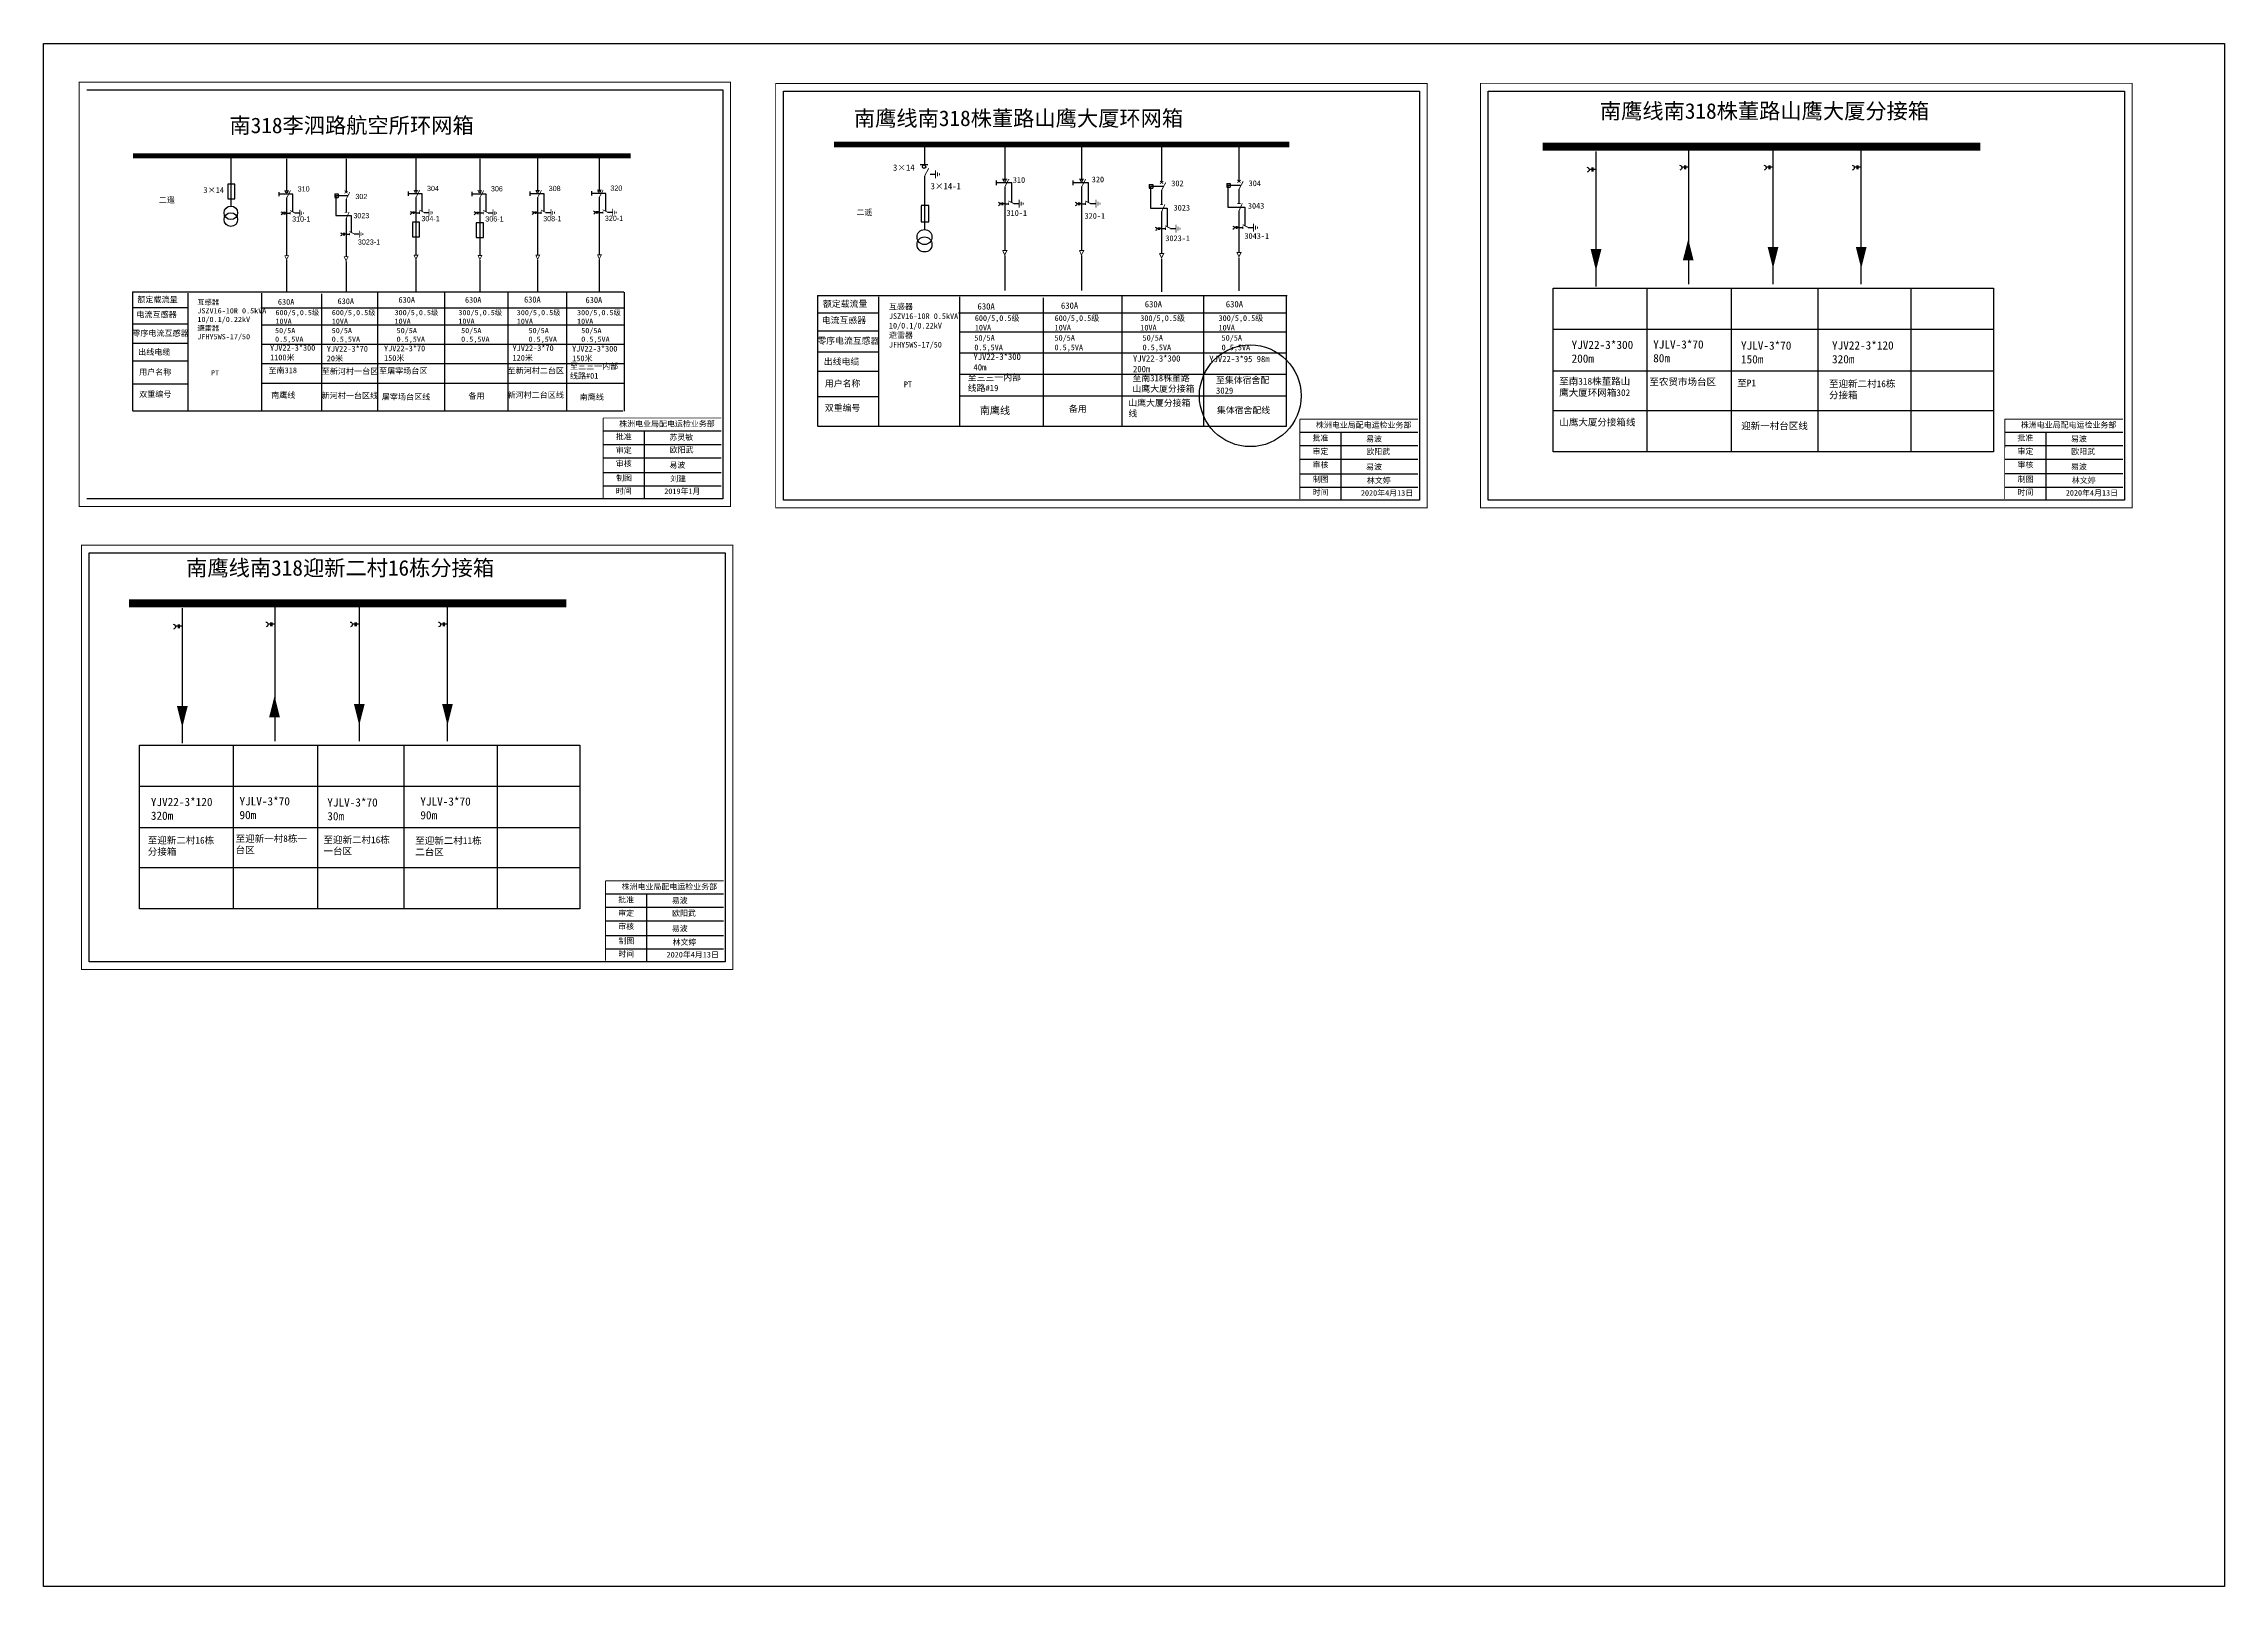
# Model space of a CAD drawing. Extents: x -194 to 226, y -192 to 105.
import ezdxf

# ---------------------------------------------------------------- set-up
doc = ezdxf.new("R2010")
doc.units = 0
doc.header["$LTSCALE"] = 0.774411
doc.linetypes.add('ACAD_ISO02W100', pattern=[15, 12, -3])
doc.linetypes.add('CENTER', pattern=[50.8, 31.75, -6.35, 6.35, -6.35])
doc.layers.get('0').update_dxf_attribs({"linetype": 'CONTINUOUS'})
doc.layers.add('1', color=7, linetype='CONTINUOUS')
doc.layers.add('2', color=7, linetype='CONTINUOUS')
doc.styles.add('hztxt_txtstyle_0.00_0_0', font='simkai.ttf')
doc.styles.add('hztxt_txtstyle_1.80_0_0', font='', dxfattribs={"height": 1.8, "bigfont": 'hztxt.shx'})
doc.styles.add('hztxt_txtstyle_2.70_0_0', font='simkai.ttf', dxfattribs={"height": 2.7})
doc.styles.add('KaiTi_txtstyle_1.22_0_0', font='simkai.ttf', dxfattribs={"height": 1.220356})
doc.styles.add('SimSun_txtstyle_1.09_0_0', font='', dxfattribs={"height": 1.0944})
doc.styles.get("Standard").update_dxf_attribs({"font": '', "height": 2.5})
doc.styles.add('字体', font='', dxfattribs={"height": 2.5})
doc.styles.get('hztxt_txtstyle_1.80_0_0').set_extended_font_data('hztxt')
doc.styles.get('SimSun_txtstyle_1.09_0_0').set_extended_font_data('SimSun')
doc.styles.get('Standard').set_extended_font_data('SimSun')
doc.styles.get('字体').set_extended_font_data('SimSun')

# ---------------------------------------------------------------- blocks, each defined once
blk = doc.blocks.new('JD')
for points in [[(-2, 0.2), (-2, -0.2), (2, 0.2), (2, -0.2)], [(1, -1.2), (1, -0.8), (-1, -1.2), (-1, -0.8)], [(-0.5, -1.8), (-0.5, -2.2), (0.5, -1.8), (0.5, -2.2)]]:
    blk.add_trace(points)

msp = doc.modelspace()

# ---------------------------------------------------------------- linework, layer by layer
at = {"color": 0}
for p, q in [((-194.22, 105.09), (225.78, 105.09)), ((-24.6, 85.43), (-24.6, 81.81)), ((-9.13, 85.72), (-9.13, 79)), ((5.66, 85.72), (5.66, 79)), ((21.07, 85.41), (21.07, 78.35)), ((35.98, 85.62), (35.98, 78.56)), ((-158.17, 83.17), (-158.17, 73.84)), ((-147.42, 82.88), (-147.42, 76.77)), ((-135.98, 82.91), (-135.98, 76.49)), ((-122.53, 82.96), (-122.53, 76.85)), ((-110.22, 82.9), (-110.22, 76.79)), ((-99.08, 82.96), (-99.08, 76.85)), ((-87.2, 83.02), (-87.2, 76.91)), ((-23.5, 79.98), (-22.46, 79.98)), ((-138.12, 76.14), (-137.52, 76.14)), ((-138.12, 76.14), (-138.12, 75.48)), ((-137.52, 76.14), (-137.52, 75.48)), ((-24.58, 79.57), (-24.58, 69.32)), ((-9.13, 77.5), (-9.13, 65.29)), ((5.66, 77.5), (5.66, 65.29)), ((18.73, 77.97), (19.39, 77.97)), ((18.73, 77.97), (18.73, 77.24)), ((18.73, 77.24), (19.39, 77.24)), ((19.39, 77.97), (19.39, 77.24)), ((21.07, 76.85), (21.07, 74.13)), ((33.64, 78.18), (34.3, 78.18)), ((33.64, 78.18), (33.64, 77.45)), ((33.64, 77.45), (34.3, 77.45)), ((34.3, 78.18), (34.3, 77.45)), ((35.98, 77.06), (35.98, 74.34)), ((-147.42, 75.41), (-147.42, 64.3)), ((-147.42, 72.46), (-146.73, 72.46)), ((-145.83, 72.48), (-144.89, 72.48)), ((-138.12, 75.48), (-137.52, 75.48)), ((-135.98, 75.13), (-135.98, 72.65)), ((-135.98, 71.42), (-135.98, 64.11)), ((-122.53, 75.49), (-122.53, 64.39)), ((-122.53, 72.54), (-121.84, 72.54)), ((-120.93, 72.56), (-119.99, 72.56)), ((-110.22, 75.43), (-110.22, 64.33)), ((-110.22, 72.48), (-109.52, 72.48)), ((-108.62, 72.5), (-107.68, 72.5)), ((-99.08, 75.49), (-99.08, 64.39)), ((-99.08, 72.54), (-98.39, 72.54)), ((-97.49, 72.56), (-96.55, 72.56)), ((-87.2, 75.55), (-87.2, 64.45)), ((-87.2, 72.6), (-86.51, 72.6)), ((-85.61, 72.62), (-84.67, 72.62)), ((-9.13, 74.26), (-8.37, 74.26)), ((-7.38, 74.28), (-6.34, 74.28)), ((5.66, 74.26), (6.42, 74.26)), ((7.41, 74.28), (8.45, 74.28)), ((21.07, 72.77), (21.07, 64.73)), ((35.98, 72.98), (35.98, 64.94)), ((-135.98, 68.42), (-135.29, 68.42)), ((-134.39, 68.44), (-133.45, 68.44)), ((21.07, 69.47), (21.83, 69.47)), ((22.82, 69.49), (23.86, 69.49)), ((35.98, 69.68), (36.74, 69.68)), ((37.74, 69.7), (38.77, 69.7)), ((-166.39, 51.05), (-177.09, 51.05)), ((-166.35, 54.2), (-177.05, 54.2)), ((-33.33, 53.22), (-45.11, 53.22)), ((-166.39, 47.34), (-177.09, 47.34)), ((-33.38, 49.76), (-45.15, 49.76)), ((-166.43, 43.95), (-177.13, 43.95)), ((-33.38, 45.67), (-45.15, 45.67)), ((-166.39, 39.54), (-177.09, 39.54)), ((-33.42, 41.94), (-45.2, 41.94)), ((-33.38, 37.09), (-45.15, 37.09))]:
    msp.add_line(p, q, dxfattribs=at)
for p, q in [((-194.22, -191.91), (-194.22, 105.09)), ((225.78, 105.09), (225.78, -191.91)), ((225.78, -191.91), (-194.22, -191.91))]:
    msp.add_line(p, q)
at = {"color": 0, "linetype": 'ACAD_ISO02W100'}
for p, q in [((-135.68, 75.8), (-137.92, 75.8)), ((-137.92, 75.8), (-137.92, 71.99)), ((21.4, 77.59), (18.94, 77.59)), ((18.94, 77.59), (18.94, 73.4)), ((36.31, 77.8), (33.85, 77.8)), ((33.85, 77.8), (33.85, 73.61)), ((-137.92, 71.99), (-134.97, 71.99)), ((-134.97, 71.99), (-134.97, 68.84)), ((18.94, 73.4), (22.19, 73.4)), ((22.19, 73.4), (22.19, 69.94)), ((33.85, 73.61), (37.1, 73.61)), ((37.1, 73.61), (37.1, 70.15))]:
    msp.add_line(p, q, dxfattribs=at)
at = {"color": 0, "linetype": 'CENTER'}
for p, q in [((-147.42, 63.41), (-147.42, 57.27)), ((-135.98, 63.13), (-135.98, 57.36)), ((-122.52, 63.49), (-122.52, 57.35)), ((-110.21, 63.43), (-110.21, 57.29)), ((-99.08, 63.49), (-99.08, 57.35)), ((-87.2, 63.55), (-87.2, 57.41)), ((-9.13, 64.3), (-9.13, 57.55)), ((5.66, 64.3), (5.66, 57.55)), ((21.08, 63.65), (21.08, 57.31)), ((35.99, 63.86), (35.99, 57.52))]:
    msp.add_line(p, q, dxfattribs=at)
at = {"color": 0, "linetype": 'Continuous'}
for p, q in [((-177.12, 57.28), (-82.45, 57.28)), ((-177.07, 34.34), (-177.07, 57.28)), ((-166.45, 57.04), (-166.45, 34.35)), ((-152.24, 57.04), (-152.24, 34.35)), ((-140.72, 56.89), (-140.72, 34.36)), ((-129.89, 57.24), (-129.89, 34.35)), ((-117, 57.24), (-117, 34.35)), ((-104.8, 57.23), (-104.8, 34.33)), ((-93.53, 57.15), (-93.53, 34.25)), ((-82.4, 57.27), (-82.4, 34.33)), ((-45.18, 56.61), (45.26, 56.61)), ((-45.13, 31.38), (-45.13, 56.61)), ((-33.44, 56.34), (-33.44, 31.38)), ((-17.81, 56.34), (-17.81, 31.38)), ((-1.7, 56.17), (-1.7, 31.4)), ((13.42, 56.57), (13.42, 31.38)), ((29.15, 56.57), (29.15, 31.38)), ((45.09, 56.55), (45.09, 31.36)), ((-152.41, 54.22), (-82.42, 54.22)), ((-152.24, 50.92), (-82.4, 50.92)), ((-18, 53.24), (45.09, 53.24)), ((-152.24, 47.24), (-82.51, 47.24)), ((-17.81, 49.62), (45.09, 49.62)), ((-152.24, 43.51), (-82.32, 43.51)), ((-17.81, 45.57), (45.09, 45.57)), ((-152.24, 39.72), (-82.42, 39.72)), ((-17.81, 41.46), (45.09, 41.46)), ((-82.66, 34.34), (-177, 34.34)), ((-17.81, 37.29), (45.09, 37.29)), ((-86.46, 30.53), (-63.71, 30.53)), ((-78.57, 30.53), (-78.57, 17.6)), ((45.09, 31.38), (-45.05, 31.38)), ((47.71, 30.29), (70.46, 30.29)), ((55.61, 30.29), (55.61, 17.36)), ((183.47, 30.31), (206.23, 30.31)), ((191.37, 30.31), (191.37, 17.38)), ((-86.46, 27.94), (-63.71, 27.94)), ((-86.46, 25.35), (-63.71, 25.35)), ((47.71, 27.69), (70.46, 27.69)), ((183.47, 27.71), (206.23, 27.71)), ((-86.46, 22.52), (-63.71, 22.52)), ((47.71, 25.1), (70.46, 25.1)), ((47.71, 22.28), (70.46, 22.28)), ((183.47, 25.12), (206.23, 25.12)), ((183.47, 22.3), (206.23, 22.3)), ((-86.46, 19.93), (-63.71, 19.93)), ((47.71, 19.68), (70.46, 19.68)), ((183.47, 19.7), (206.23, 19.7)), ((-86.01, -58.59), (-63.26, -58.59)), ((-78.11, -58.59), (-78.11, -71.52)), ((-86.01, -61.18), (-63.26, -61.18)), ((-86.01, -63.77), (-63.26, -63.77)), ((-86.01, -66.6), (-63.26, -66.6)), ((-86.01, -69.19), (-63.26, -69.19))]:
    msp.add_line(p, q, dxfattribs=at)
at = {"linetype": 'Continuous'}
for p, q in [((96.49, 26.48), (96.49, 58)), ((96.49, 58), (181.31, 58)), ((114.53, 57.96), (114.53, 26.44)), ((130.79, 57.96), (130.79, 26.44)), ((147.45, 57.96), (147.45, 26.44)), ((165.37, 57.91), (165.37, 26.6)), ((181.31, 58), (181.31, 26.48)), ((96.49, 50.12), (181.27, 50.12)), ((96.49, 42.12), (181.27, 42.12)), ((96.49, 34.43), (181.27, 34.43)), ((181.31, 26.48), (96.49, 26.48)), ((-175.78, -61.47), (-175.78, -29.96)), ((-175.78, -29.96), (-90.96, -29.96)), ((-157.74, -29.99), (-157.74, -61.52)), ((-141.48, -29.99), (-141.48, -61.52)), ((-124.82, -29.99), (-124.82, -61.52)), ((-106.9, -30.04), (-106.9, -61.35)), ((-90.96, -29.96), (-90.96, -61.47)), ((-175.78, -37.84), (-91, -37.84)), ((-175.78, -45.83), (-91, -45.83)), ((-175.78, -53.53), (-91, -53.53)), ((-90.96, -61.47), (-175.78, -61.47))]:
    msp.add_line(p, q, dxfattribs=at)
at = {"color": 0, "linetype": 'Continuous', "const_width": 0.182}
for points in [[(-187.4, 97.66), (-61.92, 97.66), (-61.92, 15.96), (-187.4, 15.96)], [(-53.23, 97.42), (72.25, 97.42), (72.25, 15.72), (-53.23, 15.72)], [(82.53, 97.44), (208.02, 97.44), (208.02, 15.73), (82.53, 15.73)], [(-186.95, 8.54), (-61.47, 8.54), (-61.47, -73.16), (-186.95, -73.16)]]:
    msp.add_lwpolyline(points, close=True, dxfattribs=at)
at = {"color": 0, "linetype": 'Continuous'}
msp.add_lwpolyline([(-185.93, 96.19), (-63.4, 96.19), (-63.4, 17.44), (-185.93, 17.44)], dxfattribs=at)
for points in [[(-51.75, 95.94), (70.78, 95.94), (70.78, 17.19), (-51.75, 17.19)], [(84.01, 95.96), (206.54, 95.96), (206.54, 17.21), (84.01, 17.21)], [(-185.47, 7.06), (-62.94, 7.06), (-62.94, -71.69), (-185.47, -71.69)]]:
    msp.add_lwpolyline(points, close=True, dxfattribs=at)
at = {"color": 0}
for points, const_width in [([(-41.97, 85.64), (45.71, 85.64)], 1.1), ([(-177, 83.48), (-81.15, 83.48)], 0.998), ([(-25.42, 81.76), (-23.88, 81.76)], 0.261), ([(-24.58, 79.53), (-23.76, 81.09)], 0.165), ([(-147.86, 76.75), (-146.98, 76.75)], 0.15), ([(-147.42, 75.37), (-146.67, 76.79)], 0.15), ([(-136.26, 76.77), (-135.68, 76.28)], 0.15), ([(-136.27, 76.27), (-135.66, 76.72)], 0.15), ([(-135.98, 75.09), (-135.24, 76.51)], 0.15), ([(-122.97, 76.83), (-122.08, 76.83)], 0.15), ([(-122.53, 75.45), (-121.78, 76.87)], 0.15), ([(-110.66, 76.77), (-109.77, 76.77)], 0.15), ([(-110.22, 75.39), (-109.47, 76.81)], 0.15), ([(-99.52, 76.83), (-98.64, 76.83)], 0.15), ([(-99.08, 75.45), (-98.33, 76.87)], 0.15), ([(-87.64, 76.89), (-86.76, 76.89)], 0.15), ([(-87.2, 75.51), (-86.45, 76.93)], 0.15), ([(-9.62, 78.98), (-8.64, 78.98)], 0.165), ([(-9.13, 77.46), (-8.31, 79.02)], 0.165), ([(5.17, 78.98), (6.14, 78.98)], 0.165), ([(5.66, 77.46), (6.48, 79.02)], 0.165), ([(20.76, 78.66), (21.41, 78.12)], 0.165), ([(20.76, 78.11), (21.43, 78.61)], 0.165), ([(21.07, 76.81), (21.9, 78.37)], 0.165), ([(35.68, 78.87), (36.32, 78.33)], 0.165), ([(35.67, 78.32), (36.34, 78.82)], 0.165), ([(35.98, 77.02), (36.81, 78.58)], 0.165), ([(-146.77, 72.96), (-145.77, 72.46)], 0.15), ([(-146.73, 72.69), (-146.73, 72.23)], 0.15), ([(-136.25, 72.61), (-135.7, 72.61)], 0.15), ([(-136.02, 71.23), (-135.39, 72.65)], 0.15), ([(-121.87, 73.04), (-120.88, 72.54)], 0.15), ([(-121.84, 72.77), (-121.84, 72.31)], 0.15), ([(-109.56, 72.98), (-108.56, 72.48)], 0.15), ([(-109.52, 72.71), (-109.52, 72.25)], 0.15), ([(-98.43, 73.04), (-97.43, 72.54)], 0.15), ([(-98.39, 72.77), (-98.39, 72.31)], 0.15), ([(-86.55, 73.1), (-85.55, 72.6)], 0.15), ([(-86.51, 72.83), (-86.51, 72.37)], 0.15), ([(-8.41, 74.8), (-7.31, 74.26)], 0.165), ([(-8.37, 74.51), (-8.37, 74)], 0.165), ([(6.38, 74.8), (7.47, 74.26)], 0.165), ([(6.42, 74.51), (6.42, 74)], 0.165), ([(20.78, 74.09), (21.39, 74.09)], 0.165), ([(21.04, 72.57), (21.73, 74.12)], 0.165), ([(35.69, 74.3), (36.3, 74.3)], 0.165), ([(35.95, 72.78), (36.64, 74.33)], 0.165), ([(-135.33, 68.91), (-134.33, 68.42)], 0.15), ([(-135.29, 68.65), (-135.29, 68.19)], 0.15), ([(21.79, 70.02), (22.89, 69.47)], 0.165), ([(21.83, 69.72), (21.83, 69.22)], 0.165), ([(36.7, 70.23), (37.8, 69.68)], 0.165), ([(36.74, 69.93), (36.74, 69.43)], 0.165), ([(-147.79, 64.28), (-147.03, 64.28), (-147.42, 63.51), (-147.78, 64.3)], 0.15), ([(-136.35, 64.06), (-135.59, 64.06), (-135.98, 63.29), (-136.34, 64.08)], 0.15), ([(-122.89, 64.37), (-122.13, 64.37), (-122.52, 63.59), (-122.89, 64.38)], 0.15), ([(-110.58, 64.3), (-109.82, 64.3), (-110.21, 63.53), (-110.57, 64.32)], 0.15), ([(-99.45, 64.37), (-98.69, 64.37), (-99.08, 63.59), (-99.44, 64.38)], 0.15), ([(-87.57, 64.43), (-86.81, 64.43), (-87.2, 63.65), (-87.56, 64.44)], 0.15), ([(-9.53, 65.26), (-8.7, 65.26), (-9.13, 64.41), (-9.52, 65.28)], 0.165), ([(5.25, 65.26), (6.09, 65.26), (5.66, 64.41), (5.26, 65.28)], 0.165), ([(20.67, 64.68), (21.51, 64.68), (21.08, 63.83), (20.68, 64.7)], 0.165), ([(35.58, 64.89), (36.42, 64.89), (35.99, 64.04), (35.59, 64.91)], 0.165)]:
    msp.add_lwpolyline(points, dxfattribs=dict(at, const_width=const_width))
for points in [[(-158.76, 78.01), (-158.76, 75.21), (-157.38, 75.21), (-157.38, 78.04), (-158.76, 78.04)], [(-148.93, 76.52), (-148.93, 75.69)], [(-124.04, 76.61), (-124.04, 75.77)], [(-111.73, 76.54), (-111.73, 75.71)], [(-100.59, 76.61), (-100.59, 75.77)], [(-88.71, 76.67), (-88.71, 75.83)], [(-10.79, 78.73), (-10.79, 77.81)], [(4, 78.73), (4, 77.81)], [(-147.93, 72.47), (-148.24, 72.47)], [(-147.93, 72.68), (-147.93, 72.22)], [(-147.79, 72.68), (-147.79, 72.22)], [(-147.42, 72.47), (-147.79, 72.47)], [(-123.03, 72.55), (-123.35, 72.55)], [(-123.03, 72.76), (-123.03, 72.3)], [(-122.89, 72.76), (-122.89, 72.3)], [(-122.53, 72.55), (-122.89, 72.55)], [(-110.72, 72.49), (-111.03, 72.49)], [(-110.72, 72.7), (-110.72, 72.24)], [(-110.58, 72.7), (-110.58, 72.24)], [(-110.22, 72.49), (-110.58, 72.49)], [(-99.58, 72.55), (-99.9, 72.55)], [(-99.58, 72.76), (-99.58, 72.3)], [(-99.44, 72.76), (-99.44, 72.3)], [(-99.08, 72.55), (-99.44, 72.55)], [(-87.71, 72.61), (-88.02, 72.61)], [(-87.71, 72.82), (-87.71, 72.36)], [(-87.56, 72.82), (-87.56, 72.36)], [(-87.2, 72.61), (-87.56, 72.61)], [(-25.23, 73.89), (-25.23, 70.81), (-23.71, 70.81), (-23.71, 73.93), (-25.23, 73.93)], [(-9.68, 74.26), (-10.03, 74.26)], [(-9.68, 74.49), (-9.68, 73.99)], [(-9.53, 74.49), (-9.53, 73.99)], [(-9.13, 74.26), (-9.53, 74.26)], [(5.1, 74.26), (4.76, 74.26)], [(5.1, 74.49), (5.1, 73.99)], [(5.26, 74.49), (5.26, 73.99)], [(5.66, 74.26), (5.26, 74.26)], [(-136.49, 68.42), (-136.8, 68.42)], [(-136.49, 68.63), (-136.49, 68.18)], [(-136.35, 68.63), (-136.35, 68.18)], [(-135.99, 68.42), (-136.35, 68.42)], [(-123.18, 70.66), (-123.18, 67.86), (-121.8, 67.86), (-121.8, 70.69), (-123.18, 70.69)], [(-110.89, 70.58), (-110.89, 67.78), (-109.5, 67.78), (-109.5, 70.61), (-110.89, 70.61)], [(20.52, 69.48), (20.17, 69.48)], [(20.52, 69.71), (20.52, 69.21)], [(20.67, 69.71), (20.67, 69.21)], [(21.07, 69.48), (20.67, 69.48)], [(35.43, 69.69), (35.08, 69.69)], [(35.43, 69.92), (35.43, 69.42)], [(35.58, 69.92), (35.58, 69.42)], [(35.98, 69.69), (35.58, 69.69)]]:
    msp.add_lwpolyline(points, dxfattribs=at)
at = {"color": 0, "linetype": 'ACAD_ISO02W100'}
for points in [[(-146.2, 72.69), (-146.2, 76.11), (-148.93, 76.11)], [(-121.3, 72.78), (-121.3, 76.19), (-124.04, 76.19)], [(-108.99, 72.71), (-108.99, 76.13), (-111.73, 76.13)], [(-97.85, 72.78), (-97.85, 76.19), (-100.59, 76.19)], [(-85.97, 72.84), (-85.97, 76.25), (-88.71, 76.25)], [(-7.78, 74.51), (-7.78, 78.27), (-10.79, 78.27)], [(7.01, 74.51), (7.01, 78.27), (4, 78.27)]]:
    msp.add_lwpolyline(points, dxfattribs=at)
at = {"color": 0}
for points in [[(-148.51, 72.72, -0.877934), (-148.5, 72.12)], [(-123.61, 72.8, -0.877934), (-123.6, 72.2)], [(-111.3, 72.74, -0.877934), (-111.29, 72.14)], [(-100.17, 72.8, -0.877934), (-100.16, 72.2)], [(-88.29, 72.87, -0.877934), (-88.28, 72.26)], [(-10.33, 74.55, -0.877934), (-10.31, 73.88)], [(4.46, 74.55, -0.877934), (4.47, 73.88)], [(-137.07, 68.68, -0.877934), (-137.06, 68.07)], [(19.88, 69.76, -0.877934), (19.89, 69.09)], [(34.79, 69.97, -0.877934), (34.8, 69.3)]]:
    msp.add_lwpolyline(points, format="xyb", dxfattribs=at)
at = {"color": 0, "linetype": 'Continuous', "const_width": 0.182}
for points in [[(-86.46, 33.01), (-86.48, 17.64)], [(-86.46, 33.01), (-63.71, 33.01)], [(47.71, 32.77), (47.7, 17.4)], [(47.71, 32.77), (70.46, 32.77)], [(183.47, 32.79), (183.46, 17.42)], [(183.47, 32.79), (206.23, 32.79)], [(-86.01, -56.11), (-86.02, -71.48)], [(-86.01, -56.11), (-63.26, -56.11)]]:
    msp.add_lwpolyline(points, dxfattribs=at)
at = {"color": 0}
for centre, radius in [((-24.65, 81.39), 0.335), ((-147.42, 76.54), 0.192), ((-122.53, 76.62), 0.192), ((-110.22, 76.56), 0.192), ((-99.08, 76.62), 0.192), ((-87.2, 76.68), 0.192), ((-9.13, 78.74), 0.211), ((5.66, 78.74), 0.211)]:
    msp.add_circle(centre, radius, dxfattribs=at)
at = {"color": 1, "linetype": 'Continuous'}
msp.add_circle((38.16, 37.29), 9.79, dxfattribs=at)
at = {"layer": '1'}
for p, q in [((104.72, 84.34), (104.72, 64.6)), ((122.56, 84.75), (122.56, 65.01)), ((138.8, 84.75), (138.8, 65.01)), ((155.78, 84.75), (155.78, 65.01)), ((104.73, 63.06), (104.73, 58.36)), ((122.57, 63.48), (122.57, 58.78)), ((138.81, 63.48), (138.81, 58.78)), ((155.79, 63.48), (155.79, 58.78)), ((-167.55, -3.61), (-167.55, -23.36)), ((-149.71, -3.2), (-149.71, -22.95)), ((-133.47, -3.2), (-133.47, -22.95)), ((-116.49, -3.2), (-116.49, -22.95)), ((-167.55, -24.89), (-167.55, -29.59)), ((-149.7, -24.48), (-149.7, -29.18)), ((-133.46, -24.48), (-133.46, -29.18)), ((-116.48, -24.48), (-116.48, -29.18))]:
    msp.add_line(p, q, dxfattribs=at)
at = {"layer": '1', "const_width": 1.56}
for points in [[(94.49, 85.27), (178.75, 85.27)], [(-177.78, -2.68), (-93.52, -2.68)]]:
    msp.add_lwpolyline(points, dxfattribs=at)
at = {"layer": '1'}
for points, format in [([(103.02, 81.29, -0.877934), (103.04, 80.34)], "xyb"), ([(120.86, 81.7, -0.877934), (120.88, 80.75)], "xyb"), ([(137.1, 81.7, -0.877934), (137.12, 80.75)], "xyb"), ([(154.08, 81.7, -0.877934), (154.1, 80.75)], "xyb"), ([(122.52, 63.35, 2.08, 0, 0), (122.52, 67.48, 0, 0, 0)], "xyseb"), ([(104.76, 65.52, 2.08, 0, 0), (104.76, 61.39, 0, 0, 0)], "xyseb"), ([(138.85, 65.93, 2.08, 0, 0), (138.85, 61.81, 0, 0, 0)], "xyseb"), ([(155.83, 65.93, 2.08, 0, 0), (155.83, 61.81, 0, 0, 0)], "xyseb"), ([(-169.25, -6.67, -0.877934), (-169.23, -7.62)], "xyb"), ([(-151.41, -6.26, -0.877934), (-151.39, -7.21)], "xyb"), ([(-135.17, -6.26, -0.877934), (-135.15, -7.21)], "xyb"), ([(-118.19, -6.26, -0.877934), (-118.17, -7.21)], "xyb"), ([(-149.75, -24.6, 2.08, 0, 0), (-149.75, -20.48, 0, 0, 0)], "xyseb"), ([(-133.43, -22.02, 2.08, 0, 0), (-133.43, -26.15, 0, 0, 0)], "xyseb"), ([(-116.44, -22.02, 2.08, 0, 0), (-116.44, -26.15, 0, 0, 0)], "xyseb"), ([(-167.51, -22.43, 2.08, 0, 0), (-167.51, -26.56, 0, 0, 0)], "xyseb")]:
    msp.add_lwpolyline(points, format=format, dxfattribs=at)
for points in [[(103.93, 80.88), (103.44, 80.88)], [(103.93, 81.21), (103.93, 80.5)], [(104.15, 81.21), (104.15, 80.5)], [(104.72, 80.88), (104.15, 80.88)], [(121.78, 81.3), (121.28, 81.3)], [(121.78, 81.62), (121.78, 80.91)], [(122, 81.62), (122, 80.91)], [(122.56, 81.3), (122, 81.3)], [(138.01, 81.3), (137.52, 81.3)], [(138.01, 81.62), (138.01, 80.91)], [(138.23, 81.62), (138.23, 80.91)], [(138.8, 81.3), (138.23, 81.3)], [(155, 81.3), (154.5, 81.3)], [(155, 81.62), (155, 80.91)], [(155.21, 81.62), (155.21, 80.91)], [(155.78, 81.3), (155.21, 81.3)], [(-168.34, -7.07), (-168.83, -7.07)], [(-168.34, -6.74), (-168.34, -7.45)], [(-168.12, -6.74), (-168.12, -7.45)], [(-167.56, -7.07), (-168.12, -7.07)], [(-150.5, -6.66), (-150.99, -6.66)], [(-150.5, -6.33), (-150.5, -7.04)], [(-150.28, -6.33), (-150.28, -7.04)], [(-149.71, -6.66), (-150.28, -6.66)], [(-134.26, -6.66), (-134.75, -6.66)], [(-134.26, -6.33), (-134.26, -7.04)], [(-134.04, -6.33), (-134.04, -7.04)], [(-133.47, -6.66), (-134.04, -6.66)], [(-117.28, -6.66), (-117.77, -6.66)], [(-117.28, -6.33), (-117.28, -7.04)], [(-117.06, -6.33), (-117.06, -7.04)], [(-116.49, -6.66), (-117.06, -6.66)]]:
    msp.add_lwpolyline(points, dxfattribs=at)
at = {"layer": '2', "color": 0}
for centre, radius in [((-158.16, 72.51), 1.31), ((-158.16, 71.21), 1.31), ((-24.57, 67.85), 1.44), ((-24.57, 66.42), 1.44)]:
    msp.add_circle(centre, radius, dxfattribs=at)

# ---------------------------------------------------------------- block references
at = {"color": 0, "rotation": 90}
for p, xscale, yscale, zscale in [((-22.45, 79.95), 0.3844120780053792, 0.3844120780053792, 0.3844120780054647), ((-144.88, 72.45), 0.3494655254594932, 0.3494655254594932, 0.3494655254595134), ((-119.98, 72.53), 0.3494655254594932, 0.3494655254594932, 0.3494655254595134), ((-107.67, 72.47), 0.3494655254594932, 0.3494655254594932, 0.3494655254595134), ((-96.53, 72.53), 0.3494655254594932, 0.3494655254594932, 0.3494655254595134), ((-84.65, 72.59), 0.3494655254594932, 0.3494655254594932, 0.3494655254595134), ((-6.33, 74.25), 0.3844120780053792, 0.3844120780053792, 0.3844120780054647), ((8.46, 74.25), 0.3844120780053792, 0.3844120780053792, 0.3844120780054647), ((-133.44, 68.41), 0.3494655254594932, 0.3494655254594932, 0.3494655254595134), ((23.87, 69.46), 0.3844120780053792, 0.3844120780053792, 0.3844120780054647), ((38.79, 69.67), 0.3844120780053792, 0.3844120780053792, 0.3844120780054647)]:
    msp.add_blockref('JD', p, dxfattribs=dict(at, xscale=xscale, yscale=yscale, zscale=zscale))

# ---------------------------------------------------------------- texts
at = {"color": 0, "linetype": 'Continuous', "style": 'hztxt_txtstyle_2.70_0_0'}
for s, height, p in [('3×14', 1.22, (-30.63, 80.61)), ('3×14', 1.109, (-163.45, 76.35)), ('3×14-1', 1.22, (-23.39, 77.04)), ('310', 1.109, (-7.56, 78.28)), ('320', 1.109, (7.64, 78.39)), ('302', 1.109, (22.95, 77.64)), ('304', 1.109, (37.85, 77.65)), ('310-1', 1.109, (-8.78, 71.92)), ('320-1', 1.109, (6.25, 71.36)), ('3023', 1.109, (23.4, 72.94)), ('3043', 1.109, (37.71, 73.3)), ('3023-1', 1.109, (21.81, 67.06)), ('3043-1', 1.109, (37.05, 67.5))]:
    msp.add_text(s, height=height, dxfattribs=at).set_placement(p)
at = {"color": 0, "style": 'hztxt_txtstyle_1.80_0_0'}
for s, p in [('310', (-145.29, 76.62)), ('302', (-134.17, 75.16)), ('304', (-120.39, 76.71)), ('306', (-108.08, 76.65)), ('308', (-96.95, 76.71)), ('320', (-85.07, 76.77)), ('310-1', (-146.36, 70.82)), ('3023', (-134.56, 71.47)), ('304-1', (-121.46, 70.9)), ('306-1', (-109.15, 70.84)), ('308-1', (-98.01, 70.9)), ('320-1', (-86.13, 70.96)), ('3023-1', (-133.7, 66.39))]:
    msp.add_text(s, height=0.998, dxfattribs=at).set_placement(p)
at = {"color": 0, "linetype": 'Continuous', "attachment_point": 1}
for s, insert, char_height, width, style in [('南鹰线南318株董路山鹰大厦环网箱', (-38.17, 92.22), 3, 85.7498, '字体'), ('南鹰线南318株董路山鹰大厦分接箱', (105.5, 93.62), 3, 85.7498, '字体'), ('{\\C256;南318李泗路航空所环网箱}', (-158.43, 90.85), 3, 90.5642, '字体'), ('{\\fSimSun|b0|i0|c134|p2;二遥}', (-172.02, 75.56), 1.1026, 8.5785, 'hztxt_txtstyle_0.00_0_0'), ('{\\fSimSun|b0|i0|c134|p2;二遥}', (-37.69, 73.16), 1.1026, 8.5785, 'hztxt_txtstyle_0.00_0_0'), ('{\\fSimSun|b0|i0|c134|p2;额定载流量}', (-176.17, 56.37), 1.1094, 17.8852, 'hztxt_txtstyle_2.70_0_0'), ('\\A1;{\\fSimSun|b0|i0|c134|p2;互感器\\PJSZV16-10R 0.5kVA\\P10/0.1/0.22kV\\P避雷器\\PJFHY5WS-17/50}', (-164.61, 55.82), 0.9985, 18.4113, 'hztxt_txtstyle_2.70_0_0'), ('{\\fSimSun|b0|i0|c134|p2;630A}', (-149.1, 55.92), 1.1094, 17.8852, 'hztxt_txtstyle_2.70_0_0'), ('{\\fSimSun|b0|i0|c134|p2;630A}', (-137.61, 56.05), 1.1094, 17.8852, 'hztxt_txtstyle_2.70_0_0'), ('{\\fSimSun|b0|i0|c134|p2;630A}', (-125.87, 56.31), 1.1094, 17.8852, 'hztxt_txtstyle_2.70_0_0'), ('{\\fSimSun|b0|i0|c134|p2;630A}', (-113.07, 56.31), 1.1094, 17.8852, 'hztxt_txtstyle_2.70_0_0'), ('{\\fSimSun|b0|i0|c134|p2;630A}', (-101.69, 56.4), 1.1757, 9.454, 'hztxt_txtstyle_0.00_0_0'), ('{\\fSimSun|b0|i0|c134|p2;630A}', (-89.84, 56.31), 1.1757, 9.454, 'hztxt_txtstyle_0.00_0_0'), ('{\\fSimSun|b0|i0|c134|p2;额定载流量}', (-44.13, 55.61), 1.2204, 19.6738, 'hztxt_txtstyle_2.70_0_0'), ('\\A1;{\\fSimSun|b0|i0|c134|p2;互感器\\PJSZV16-10R 0.5kVA\\P10/0.1/0.22kV\\P避雷器\\PJFHY5WS-17/50}', (-31.42, 55), 1.0983, 20.2524, 'hztxt_txtstyle_2.70_0_0'), ('{\\fSimSun|b0|i0|c134|p2;630A}', (-14.36, 55.11), 1.2204, 19.6738, 'hztxt_txtstyle_2.70_0_0'), ('{\\fSimSun|b0|i0|c134|p2;630A}', (1.71, 55.26), 1.2204, 19.6738, 'hztxt_txtstyle_2.70_0_0'), ('{\\fSimSun|b0|i0|c134|p2;630A}', (17.85, 55.54), 1.2204, 19.6738, 'hztxt_txtstyle_2.70_0_0'), ('{\\fSimSun|b0|i0|c134|p2;630A}', (33.46, 55.54), 1.2204, 19.6738, 'hztxt_txtstyle_2.70_0_0'), ('{\\fSimSun|b0|i0|c134|p2;电流互感器}', (-176.36, 53.49), 1.1094, 17.8852, 'hztxt_txtstyle_2.70_0_0'), ('{\\fSimSun|b0|i0|c134|p2;50/5A\\P0.5,5VA}', (-149.65, 50.35), 0.9985, 17.8852, 'hztxt_txtstyle_2.70_0_0'), ('\\A1;{\\fSimSun|b0|i0|c134|p2;600/5,0.5级\\P10VA}', (-149.57, 53.81), 0.9985, 18.4113, 'hztxt_txtstyle_2.70_0_0'), ('{\\fSimSun|b0|i0|c134|p2;50/5A\\P0.5,5VA}', (-138.74, 50.35), 0.9985, 17.8852, 'hztxt_txtstyle_2.70_0_0'), ('\\A1;{\\fSimSun|b0|i0|c134|p2;600/5,0.5级\\P10VA}', (-138.73, 53.81), 0.9985, 18.4113, 'hztxt_txtstyle_2.70_0_0'), ('\\A1;{\\fSimSun|b0|i0|c134|p2;300/5,0.5级\\P10VA}', (-126.64, 53.81), 0.9985, 18.4113, 'hztxt_txtstyle_2.70_0_0'), ('{\\fSimSun|b0|i0|c134|p2;50/5A\\P0.5,5VA}', (-126.24, 50.35), 0.9985, 17.8852, 'hztxt_txtstyle_2.70_0_0'), ('\\A1;{\\fSimSun|b0|i0|c134|p2;300/5,0.5级\\P10VA}', (-114.35, 53.81), 0.9985, 18.4113, 'hztxt_txtstyle_2.70_0_0'), ('{\\fSimSun|b0|i0|c134|p2;50/5A\\P0.5,5VA}', (-113.81, 50.35), 0.9985, 17.8852, 'hztxt_txtstyle_2.70_0_0'), ('\\A1;{\\fSimSun|b0|i0|c134|p2;300/5,0.5级\\P10VA}', (-103.1, 53.81), 0.9985, 18.4113, 'hztxt_txtstyle_2.70_0_0'), ('{\\fSimSun|b0|i0|c134|p2;50/5A\\P0.5,5VA}', (-100.83, 50.35), 0.9985, 17.8852, 'hztxt_txtstyle_2.70_0_0'), ('\\A1;{\\fSimSun|b0|i0|c134|p2;300/5,0.5级\\P10VA}', (-91.49, 53.81), 0.9985, 18.4113, 'hztxt_txtstyle_2.70_0_0'), ('{\\fSimSun|b0|i0|c134|p2;50/5A\\P0.5,5VA}', (-90.68, 50.35), 0.9985, 17.8852, 'hztxt_txtstyle_2.70_0_0'), ('{\\fSimSun|b0|i0|c134|p2;电流互感器}', (-44.35, 52.44), 1.2204, 19.6738, 'hztxt_txtstyle_2.70_0_0'), ('\\A1;{\\fSimSun|b0|i0|c134|p2;600/5,0.5级\\P10VA}', (-14.88, 52.79), 1.0983, 20.2524, 'hztxt_txtstyle_2.70_0_0'), ('\\A1;{\\fSimSun|b0|i0|c134|p2;600/5,0.5级\\P10VA}', (0.49, 52.79), 1.0983, 20.2524, 'hztxt_txtstyle_2.70_0_0'), ('\\A1;{\\fSimSun|b0|i0|c134|p2;300/5,0.5级\\P10VA}', (16.99, 52.79), 1.0983, 20.2524, 'hztxt_txtstyle_2.70_0_0'), ('\\A1;{\\fSimSun|b0|i0|c134|p2;300/5,0.5级\\P10VA}', (32.06, 52.79), 1.0983, 20.2524, 'hztxt_txtstyle_2.70_0_0'), ('{\\fSimSun|b0|i0|c134|p2;零序电流互感器}', (-177.15, 49.91), 1.1094, 17.8852, 'hztxt_txtstyle_2.70_0_0'), ('{\\fSimSun|b0|i0|c134|p2;出线电缆}', (-176.01, 46.27), 1.1094, 17.8852, 'hztxt_txtstyle_2.70_0_0'), ('{\\fSimSun|b0|i0|c134|p2;YJV22-3*300\\P1100米}', (-150.61, 47.08), 1.1094, 17.8852, 'hztxt_txtstyle_2.70_0_0'), ('{\\fSimSun|b0|i0|c134|p2;YJV22-3*70\\P20米}', (-139.69, 46.89), 1.1094, 17.8852, 'hztxt_txtstyle_2.70_0_0'), ('{\\fSimSun|b0|i0|c134|p2;YJV22-3*70\\P150米}', (-128.66, 46.97), 1.1094, 17.8852, 'hztxt_txtstyle_2.70_0_0'), ('{\\fSimSun|b0|i0|c134|p2;YJV22-3*70\\P120米}', (-103.91, 47.01), 1.1094, 17.8852, 'hztxt_txtstyle_2.70_0_0'), ('{\\fSimSun|b0|i0|c134|p2;YJV22-3*300\\P150米}', (-92.43, 46.91), 1.1094, 17.8852, 'hztxt_txtstyle_2.70_0_0'), ('{\\fSimSun|b0|i0|c134|p2;零序电流互感器}', (-45.21, 48.5), 1.2204, 19.6738, 'hztxt_txtstyle_2.70_0_0'), ('{\\fSimSun|b0|i0|c134|p2;50/5A\\P0.5,5VA}', (-14.97, 48.99), 1.0983, 19.6738, 'hztxt_txtstyle_2.70_0_0'), ('{\\fSimSun|b0|i0|c134|p2;50/5A\\P0.5,5VA}', (0.47, 48.99), 1.0983, 19.6738, 'hztxt_txtstyle_2.70_0_0'), ('{\\fSimSun|b0|i0|c134|p2;50/5A\\P0.5,5VA}', (17.43, 48.99), 1.0983, 19.6738, 'hztxt_txtstyle_2.70_0_0'), ('{\\fSimSun|b0|i0|c134|p2;50/5A\\P0.5,5VA}', (32.65, 48.99), 1.0983, 19.6738, 'hztxt_txtstyle_2.70_0_0'), ('YJV22-3*300\\P200m', (100.05, 47.89), 1.5865, 25.5759, 'hztxt_txtstyle_2.70_0_0'), ('YJLV-3*70 \\P80m', (115.77, 47.97), 1.586, 25.5759, 'hztxt_txtstyle_2.70_0_0'), ('YJLV-3*70 \\P150m', (132.68, 47.75), 1.586, 25.5759, 'hztxt_txtstyle_2.70_0_0'), ('YJV22-3*120\\P320m', (150.21, 47.78), 1.5865, 25.5759, 'hztxt_txtstyle_2.70_0_0'), ('{\\fSimSun|b0|i0|c134|p2;用户名称}', (-175.82, 42.42), 1.1094, 17.8852, 'hztxt_txtstyle_2.70_0_0'), ('{\\fSimSun|b0|i0|c134|p2;PT}', (-162, 42.22), 1.0024, 7.7986, 'hztxt_txtstyle_0.00_0_0'), ('{\\fSimSun|b0|i0|c134|p2;至南318}', (-150.91, 42.75), 1.1094, 9.6036, 'hztxt_txtstyle_2.70_0_0'), ('{\\fSimSun|b0|i0|c134|p2;至新河村一台区}', (-140.65, 42.57), 1.1094, 12.4276, 'hztxt_txtstyle_2.70_0_0'), ('{\\fSimSun|b0|i0|c134|p2;至屠宰场台区}', (-129.61, 42.64), 1.1094, 12.4276, 'hztxt_txtstyle_2.70_0_0'), ('{\\fSimSun|b0|i0|c134|p2;至新河村二台区}', (-104.86, 42.69), 1.1094, 12.4276, 'hztxt_txtstyle_2.70_0_0'), ('{\\fSimSun|b0|i0|c134|p2;至三三一内部线路#01}', (-92.86, 43.53), 1.1094, 9.6036, 'hztxt_txtstyle_2.70_0_0'), ('{\\fSimSun|b0|i0|c134|p2;出线电缆}', (-43.97, 44.5), 1.2204, 19.6738, 'hztxt_txtstyle_2.70_0_0'), ('YJV22-3*300\\P40m', (-15.14, 45.42), 1.2204, 19.6738, 'hztxt_txtstyle_2.70_0_0'), ('YJV22-3*300\\P200m', (15.59, 45.09), 1.2204, 19.6738, 'hztxt_txtstyle_2.70_0_0'), ('{\\fSimSun|b0|i0|c134|p2;双重编号}', (-175.82, 38.16), 1.1094, 17.8852, 'hztxt_txtstyle_2.70_0_0'), ('{\\fSimSun|b0|i0|c134|p2;南鹰线}', (-150.4, 37.97), 1.1094, 12.4276, 'hztxt_txtstyle_2.70_0_0'), ('{\\fSimSun|b0|i0|c134|p2;新河村一台区线}', (-140.68, 37.88), 1.1094, 12.4276, 'hztxt_txtstyle_2.70_0_0'), ('{\\fSimSun|b0|i0|c134|p2;屠宰场台区线}', (-129.09, 37.64), 1.1094, 12.4276, 'hztxt_txtstyle_2.70_0_0'), ('{\\fSimSun|b0|i0|c134|p2;备用}', (-112.4, 37.81), 1.1094, 12.4276, 'hztxt_txtstyle_2.70_0_0'), ('{\\fSimSun|b0|i0|c134|p2;新河村二台区线}', (-104.89, 38), 1.1094, 12.4276, 'hztxt_txtstyle_2.70_0_0'), ('{\\fSimSun|b0|i0|c134|p2;用户名称}', (-43.76, 40.27), 1.2204, 19.6738, 'hztxt_txtstyle_2.70_0_0'), ('{\\fSimSun|b0|i0|c134|p2;PT}', (-28.55, 40.05), 1.1026, 8.5785, 'hztxt_txtstyle_0.00_0_0'), ('{\\fSimSun|b0|i0|c134|p2;至三三一内部线路#19}', (-16.25, 41.44), 1.2204, 10.5639, 'hztxt_txtstyle_2.70_0_0'), ('{\\fSimSun|b0|i0|c134|p2;至南318株董路山鹰大厦分接箱}', (15.48, 41.3), 1.2204, 12.6319, 'hztxt_txtstyle_2.70_0_0'), ('{\\fSimSun|b0|i0|c134|p2;南鹰线}', (-90.98, 37.62), 1.1094, 12.4276, 'hztxt_txtstyle_2.70_0_0'), ('{\\fSimSun|b0|i0|c134|p2;双重编号}', (-43.76, 35.58), 1.2204, 19.6738, 'hztxt_txtstyle_2.70_0_0'), ('{\\fSimSun|b0|i0|c134|p2;备用}', (3.25, 35.38), 1.2204, 19.6738, 'hztxt_txtstyle_2.70_0_0'), ('{\\fSimSun|b0|i0|c134|p2;山鹰大厦分接箱线}', (14.69, 36.53), 1.2204, 12.6319, 'hztxt_txtstyle_2.70_0_0'), ('{\\fKaiTi_GB2312|b0|i0|c134|p49;批准}', (-84.02, 29.97), 1.0944, 8.5588, '字体'), ('株洲电业局配电运检业务部', (-83.36, 32.46), 1.0944, 29.9201, '字体'), ('苏灵敏', (-73.71, 29.87), 1.094, 8.5588, '字体'), ('{\\fKaiTi_GB2312|b0|i0|c134|p49;批准}', (50.16, 29.72), 1.0944, 8.5588, '字体'), ('株洲电业局配电运检业务部', (50.82, 32.22), 1.0944, 29.9201, '字体'), ('{\\fKaiTi_GB2312|b0|i0|c134|p49;批准}', (185.92, 29.74), 1.0944, 8.5588, '字体'), ('株洲电业局配电运检业务部', (186.58, 32.24), 1.0944, 29.9201, '字体'), ('\\f\uffbfﾬￌﾣﾤ_GB2312|b0|i0|c134|p49;审定', (-84.02, 27.37), 1.0944, 8.5588, '字体'), ('欧阳武', (-73.65, 27.44), 1.094, 8.5588, '字体'), ('\\f\uffbfﾬￌﾣﾤ_GB2312|b0|i0|c134|p49;审定', (50.16, 27.13), 1.0944, 8.5588, '字体'), ('欧阳武', (60.52, 27.11), 1.094, 8.5588, '字体'), ('\\f\uffbfﾬￌﾣﾤ_GB2312|b0|i0|c134|p49;审定', (185.92, 27.15), 1.0944, 8.5588, '字体'), ('欧阳武', (196.28, 27.13), 1.094, 8.5588, '字体'), ('\\f\uffbfﾬￌﾣﾤ_GB2312|b0|i0|c134|p49;制图', (-83.96, 22.01), 1.0944, 8.5588, '字体'), ('\\f\uffbfﾬￌﾣﾤ_GB2312|b0|i0|c134|p49;审核', (-84.02, 24.79), 1.0944, 8.5588, '字体'), ('易波', (-73.71, 24.5), 1.094, 8.5588, '字体'), ('刘建', (-73.54, 21.87), 1.094, 8.5588, '字体'), ('\\f\uffbfﾬￌﾣﾤ_GB2312|b0|i0|c134|p49;审核', (50.16, 24.55), 1.0944, 8.5588, '字体'), ('\\f\uffbfﾬￌﾣﾤ_GB2312|b0|i0|c134|p49;制图', (50.21, 21.77), 1.0944, 8.5588, '字体'), ('易波', (60.47, 24.17), 1.094, 8.5588, '字体'), ('\\f\uffbfﾬￌﾣﾤ_GB2312|b0|i0|c134|p49;审核', (185.92, 24.57), 1.0944, 8.5588, '字体'), ('\\f\uffbfﾬￌﾣﾤ_GB2312|b0|i0|c134|p49;制图', (185.98, 21.79), 1.0944, 8.5588, '字体'), ('易波', (196.23, 24.19), 1.094, 8.5588, '字体'), ('\\f\uffbfﾬￌﾣﾤ_GB2312|b0|i0|c134|p49;时间', (-84.02, 19.5), 1.0944, 8.5588, '字体'), ('2019年1月', (-74.69, 19.46), 1.094, 16.0081, '字体'), ('\\f\uffbfﾬￌﾣﾤ_GB2312|b0|i0|c134|p49;时间', (50.16, 19.26), 1.0944, 8.5588, '字体'), ('\\f\uffbfﾬￌﾣﾤ_GB2312|b0|i0|c134|p49;时间', (185.92, 19.28), 1.0944, 8.5588, '字体'), ('南鹰线南318迎新二村16栋分接箱', (-166.77, 5.66), 3, 85.7498, '字体'), ('YJV22-3*120\\P320m', (-173.57, -40.11), 1.5865, 25.5759, 'hztxt_txtstyle_2.70_0_0'), ('YJLV-3*70 \\P90m', (-156.5, -39.98), 1.586, 25.5759, 'hztxt_txtstyle_2.70_0_0'), ('YJLV-3*70 \\P30m', (-139.59, -40.2), 1.586, 25.5759, 'hztxt_txtstyle_2.70_0_0'), ('YJLV-3*70 \\P90m', (-121.67, -40.02), 1.586, 25.5759, 'hztxt_txtstyle_2.70_0_0'), ('株洲电业局配电运检业务部', (-82.9, -56.66), 1.0944, 29.9201, '字体'), ('{\\fKaiTi_GB2312|b0|i0|c134|p49;批准}', (-83.56, -59.16), 1.0944, 8.5588, '字体'), ('\\f\uffbfﾬￌﾣﾤ_GB2312|b0|i0|c134|p49;审定', (-83.56, -61.75), 1.0944, 8.5588, '字体'), ('欧阳武', (-73.2, -61.77), 1.094, 8.5588, '字体'), ('\\f\uffbfﾬￌﾣﾤ_GB2312|b0|i0|c134|p49;审核', (-83.56, -64.33), 1.0944, 8.5588, '字体'), ('\\f\uffbfﾬￌﾣﾤ_GB2312|b0|i0|c134|p49;制图', (-83.51, -67.11), 1.0944, 8.5588, '字体'), ('易波', (-73.25, -64.71), 1.094, 8.5588, '字体'), ('\\f\uffbfﾬￌﾣﾤ_GB2312|b0|i0|c134|p49;时间', (-83.56, -69.62), 1.0944, 8.5588, '字体')]:
    msp.add_mtext(s, dxfattribs=dict(at, insert=insert, char_height=char_height, width=width, style=style))
at = {"color": 7, "linetype": 'Continuous', "attachment_point": 1}
for s, insert, char_height, width, style in [('YJV22-3*95 98m', (30.27, 44.99), 1.2204, 19.6738, 'KaiTi_txtstyle_1.22_0_0'), ('至集体宿舍配3029', (31.57, 40.93), 1.22, 12.6319, 'KaiTi_txtstyle_1.22_0_0'), ('集体宿舍配线', (31.74, 35.14), 1.22, 19.6738, 'KaiTi_txtstyle_1.22_0_0'), ('易波', (60.47, 29.54), 1.094, 8.5588, 'SimSun_txtstyle_1.09_0_0'), ('易波', (196.23, 29.56), 1.094, 8.5588, 'SimSun_txtstyle_1.09_0_0'), ('林文婷', (60.63, 21.54), 1.094, 8.5588, 'SimSun_txtstyle_1.09_0_0'), ('林文婷', (196.39, 21.56), 1.094, 8.5588, 'SimSun_txtstyle_1.09_0_0'), ('2020年4月13日', (59.48, 19.13), 1.094, 16.0081, 'SimSun_txtstyle_1.09_0_0'), ('2020年4月13日', (195.24, 19.15), 1.094, 16.0081, 'SimSun_txtstyle_1.09_0_0'), ('易波', (-73.25, -59.33), 1.094, 8.5588, 'SimSun_txtstyle_1.09_0_0'), ('林文婷', (-73.09, -67.34), 1.094, 8.5588, 'SimSun_txtstyle_1.09_0_0'), ('2020年4月13日', (-74.24, -69.75), 1.094, 16.0081, 'SimSun_txtstyle_1.09_0_0')]:
    msp.add_mtext(s, dxfattribs=dict(at, insert=insert, char_height=char_height, width=width, style=style))
at = {"linetype": 'Continuous', "width": 14.4273, "attachment_point": 1, "style": '字体'}
for s, insert, char_height in [('至南318株董路山鹰大厦环网箱302', (97.67, 40.73), 1.3101), ('至农贸市场台区', (115.04, 40.64), 1.31), ('至P1', (131.95, 40.42), 1.31), ('至迎新二村16栋分接箱', (149.63, 40.26), 1.3101), ('山鹰大厦分接箱线', (97.69, 32.86), 1.31), ('迎新一村台区线', (132.71, 32.15), 1.31), ('至迎新二村16栋分接箱', (-174.16, -47.62), 1.3101), ('至迎新一村8栋一台区', (-157.24, -47.31), 1.31), ('至迎新二村16栋一台区', (-140.33, -47.53), 1.3101), ('至迎新二村11栋二台区', (-122.65, -47.7), 1.3101)]:
    msp.add_mtext(s, dxfattribs=dict(at, insert=insert, char_height=char_height))
at = {"color": 0, "insert": (-13.94, 35.17), "char_height": 1.43, "width": 17.776, "attachment_point": 1}
msp.add_mtext('南鹰线', dxfattribs=at)

doc.saveas('drawing.dxf')
